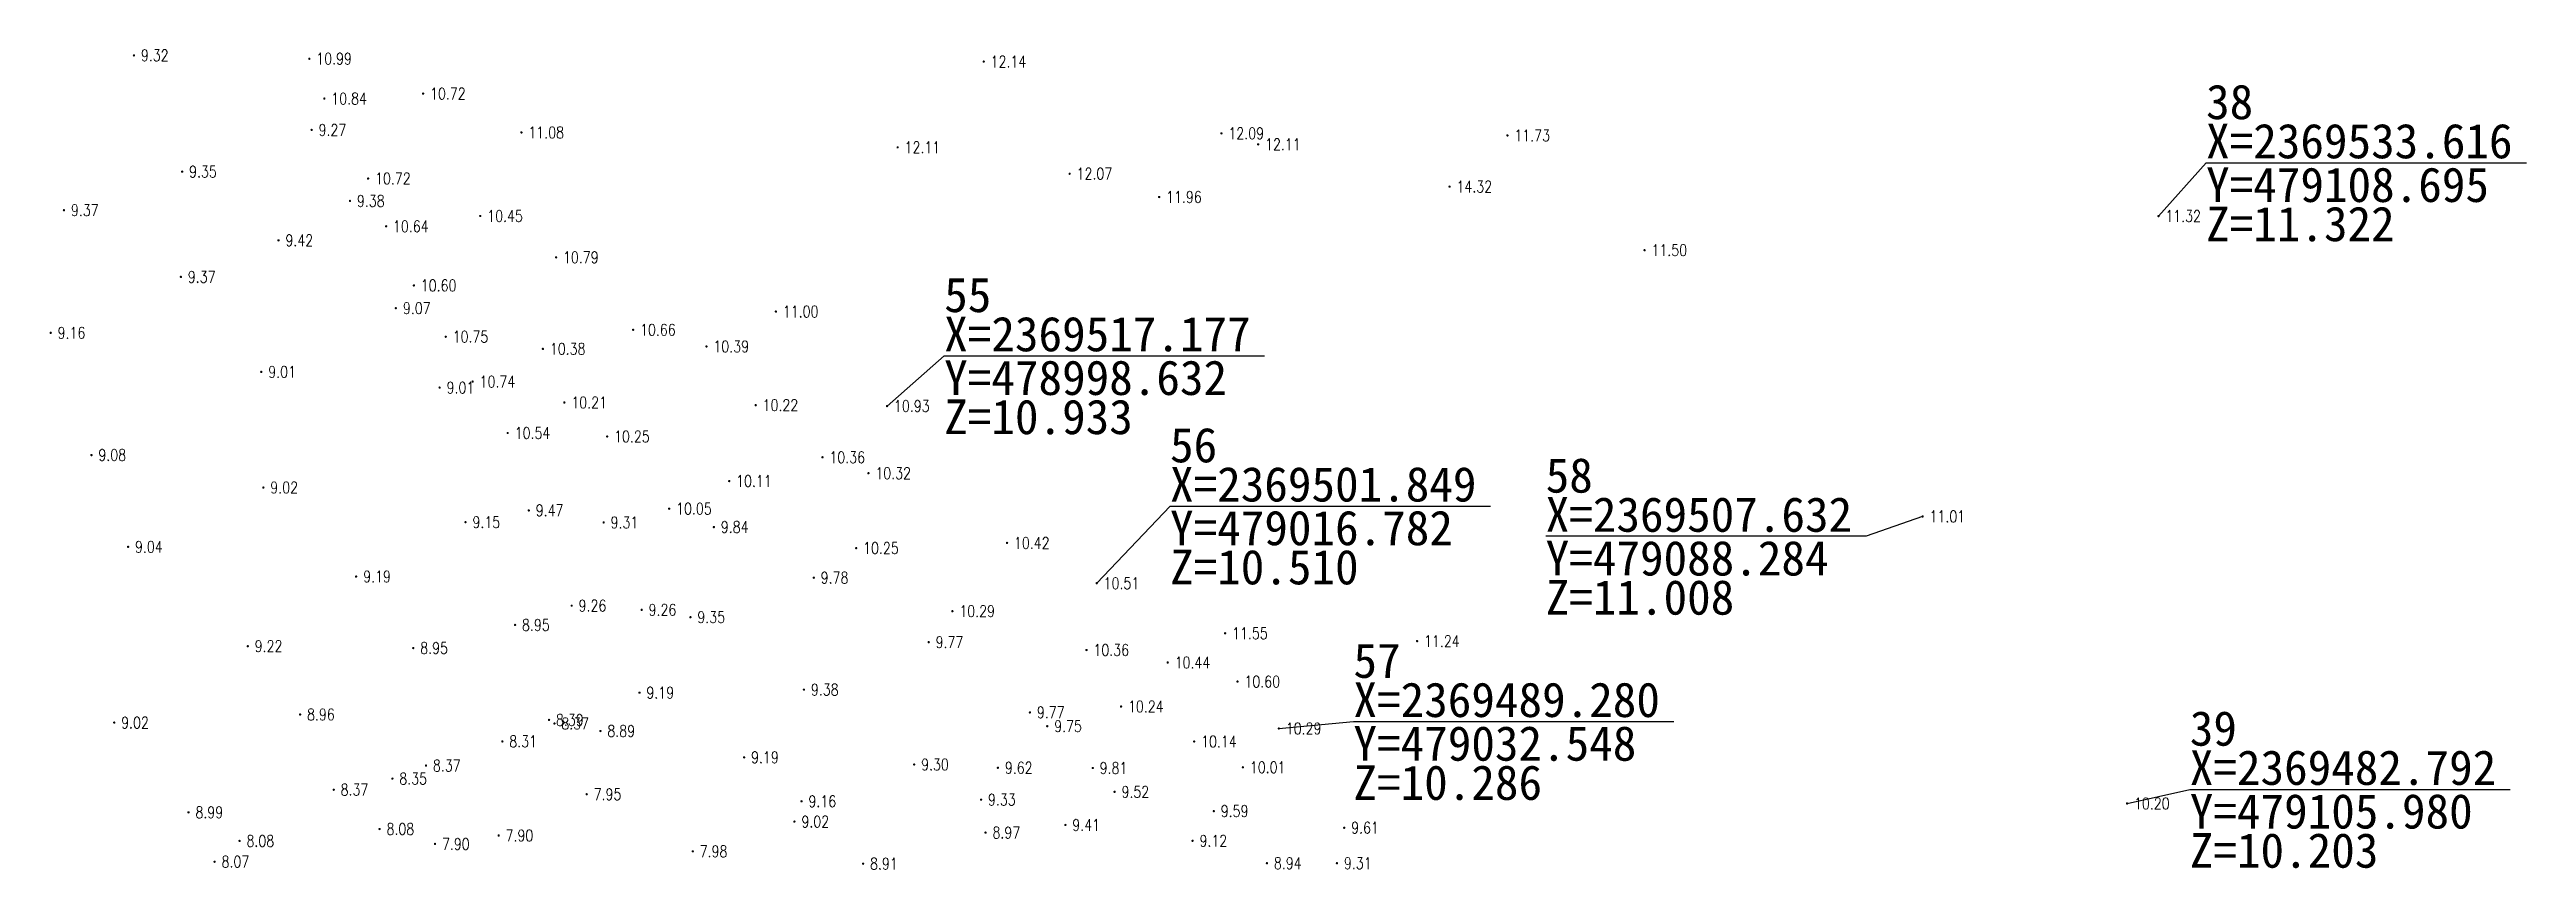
# Model space of a CAD drawing. Extents: x 478634 to 479141, y 2369294 to 2369803.
# Drawn here: x 478926.1 to 479140.6, y 2369477.1 to 2369548 of the extents above; entities that cross this region are included whole.
import ezdxf
from ezdxf.enums import TextEntityAlignment as Align

# ---------------------------------------------------------------- set-up
doc = ezdxf.new("R2010")
doc.units = 0
doc.header["$LTSCALE"] = 0.5
doc.layers.get('0').update_dxf_attribs({"linetype": 'CONTINUOUS'})
doc.layers.add('GCD', color=1, linetype='CONTINUOUS')
doc.styles.add('HZ', font='rs.shx', dxfattribs={"width": 0.8, "bigfont": 'hztxt.shx'})
doc.styles.add('宋体', font='')
doc.styles.get('宋体').set_extended_font_data('SimSun')

msp = doc.modelspace()

# ---------------------------------------------------------------- texts
at = {"layer": 'GCD', "linetype": 'Continuous', "style": '宋体'}
for s, p in [('38', (479112.82, 2369542.01)), ('X=2369533.616', (479112.82, 2369538.62)), ('Y=479108.695', (479112.82, 2369534.84)), ('Z=11.322', (479112.82, 2369531.45)), ('55', (479003.58, 2369525.31)), ('X=2369517.177', (479003.58, 2369521.92)), ('Y=478998.632', (479003.58, 2369518.14)), ('Z=10.933', (479003.58, 2369514.75)), ('56', (479023.13, 2369512.31)), ('58', (479055.65, 2369509.69)), ('X=2369501.849', (479023.13, 2369508.92)), ('Y=479016.782', (479023.13, 2369505.14)), ('X=2369507.632', (479055.65, 2369506.3)), ('Z=10.510', (479023.13, 2369501.75)), ('Y=479088.284', (479055.65, 2369502.52)), ('Z=11.008', (479055.65, 2369499.13)), ('57', (479039.01, 2369493.66)), ('X=2369489.280', (479039.01, 2369490.27)), ('39', (479111.41, 2369487.79)), ('Y=479032.548', (479039.01, 2369486.49)), ('X=2369482.792', (479111.41, 2369484.4)), ('Z=10.286', (479039.01, 2369483.1)), ('Y=479105.980', (479111.41, 2369480.62)), ('Z=10.203', (479111.41, 2369477.23))]:
    msp.add_text(s, height=3, dxfattribs=at).set_placement(p)

# ---------------------------------------------------------------- blocks, each defined once
blk = doc.blocks.new('GC200')
at = {"linetype": 'Continuous', "const_width": 0.2, "flags": 128}
blk.add_lwpolyline([(-0.1, 0, 1), (0.1, 0, 1)], format="xyb", close=True, dxfattribs=at)

# ---------------------------------------------------------------- linework, layer by layer
at = {"linetype": 'Continuous'}
for p, q in [((479108.7, 2369533.62, 11.32), (479112.82, 2369538.23)), ((479112.82, 2369538.23), (479140.55, 2369538.23)), ((478998.63, 2369517.18, 10.93), (479003.58, 2369521.53)), ((479003.58, 2369521.53), (479031.31, 2369521.53)), ((479016.78, 2369501.85, 10.51), (479023.13, 2369508.53)), ((479023.13, 2369508.53), (479050.86, 2369508.53)), ((479083.38, 2369505.91), (479055.65, 2369505.91)), ((479088.28, 2369507.63, 11.01), (479083.38, 2369505.91)), ((479032.55, 2369489.28, 10.29), (479039.01, 2369489.88)), ((479039.01, 2369489.88), (479066.74, 2369489.88)), ((479105.98, 2369482.79, 10.2), (479111.41, 2369484.01)), ((479111.41, 2369484.01), (479139.14, 2369484.01))]:
    msp.add_line(p, q, dxfattribs=at)

# ---------------------------------------------------------------- block references
at = {"layer": 'GCD', "linetype": 'Continuous'}
ref = msp.add_blockref('GC200', (478933.44, 2369547.53, 9.32), dxfattribs=dict(at, xscale=0.5, yscale=0.5, zscale=0.5))
ref.add_attrib('height', '9.32', dxfattribs={"linetype": 'Continuous', "height": 1, "style": 'HZ', "width": 0.8}).set_placement((478934.04, 2369547.53, 9.32), align=Align.MIDDLE_LEFT)
ref = msp.add_blockref('GC200', (478948.62, 2369547.24, 10.99), dxfattribs=dict(at, xscale=0.5, yscale=0.5, zscale=0.5))
ref.add_attrib('height', '10.99', dxfattribs={"linetype": 'Continuous', "height": 1, "style": 'HZ', "width": 0.8}).set_placement((478949.22, 2369547.24, 10.99), align=Align.MIDDLE_LEFT)
ref = msp.add_blockref('GC200', (479007, 2369546.99, 12.13), dxfattribs=dict(at, xscale=0.5, yscale=0.5, zscale=0.5))
ref.add_attrib('height', '12.14', dxfattribs={"linetype": 'Continuous', "height": 1, "style": 'HZ', "width": 0.8}).set_placement((479007.6, 2369546.99, 12.13), align=Align.MIDDLE_LEFT)
ref = msp.add_blockref('GC200', (478949.92, 2369543.79, 10.84), dxfattribs=dict(at, xscale=0.5, yscale=0.5, zscale=0.5))
ref.add_attrib('height', '10.84', dxfattribs={"linetype": 'Continuous', "height": 1, "style": 'HZ', "width": 0.8}).set_placement((478950.52, 2369543.79, 10.84), align=Align.MIDDLE_LEFT)
ref = msp.add_blockref('GC200', (478958.47, 2369544.22, 10.72), dxfattribs=dict(at, xscale=0.5, yscale=0.5, zscale=0.5))
ref.add_attrib('height', '10.72', dxfattribs={"linetype": 'Continuous', "height": 1, "style": 'HZ', "width": 0.8}).set_placement((478959.07, 2369544.22, 10.72), align=Align.MIDDLE_LEFT)
ref = msp.add_blockref('GC200', (478948.82, 2369541.08, 9.27), dxfattribs=dict(at, xscale=0.5, yscale=0.5, zscale=0.5))
ref.add_attrib('height', '9.27', dxfattribs={"linetype": 'Continuous', "height": 1, "style": 'HZ', "width": 0.8}).set_placement((478949.42, 2369541.08, 9.27), align=Align.MIDDLE_LEFT)
ref = msp.add_blockref('GC200', (478966.98, 2369540.86, 11.08), dxfattribs=dict(at, xscale=0.5, yscale=0.5, zscale=0.5))
ref.add_attrib('height', '11.08', dxfattribs={"linetype": 'Continuous', "height": 1, "style": 'HZ', "width": 0.8}).set_placement((478967.58, 2369540.86, 11.08), align=Align.MIDDLE_LEFT)
ref = msp.add_blockref('GC200', (478999.55, 2369539.57, 12.11), dxfattribs=dict(at, xscale=0.5, yscale=0.5, zscale=0.5))
ref.add_attrib('height', '12.11', dxfattribs={"linetype": 'Continuous', "height": 1, "style": 'HZ', "width": 0.8}).set_placement((479000.15, 2369539.57, 12.11), align=Align.MIDDLE_LEFT)
ref = msp.add_blockref('GC200', (479027.58, 2369540.78, 12.09), dxfattribs=dict(at, xscale=0.5, yscale=0.5, zscale=0.5))
ref.add_attrib('height', '12.09', dxfattribs={"linetype": 'Continuous', "height": 1, "style": 'HZ', "width": 0.8}).set_placement((479028.18, 2369540.78, 12.09), align=Align.MIDDLE_LEFT)
ref = msp.add_blockref('GC200', (479030.76, 2369539.83, 12.11), dxfattribs=dict(at, xscale=0.5, yscale=0.5, zscale=0.5))
ref.add_attrib('height', '12.11', dxfattribs={"linetype": 'Continuous', "height": 1, "style": 'HZ', "width": 0.8}).set_placement((479031.36, 2369539.83, 12.11), align=Align.MIDDLE_LEFT)
ref = msp.add_blockref('GC200', (479052.34, 2369540.6, 11.73), dxfattribs=dict(at, xscale=0.5, yscale=0.5, zscale=0.5))
ref.add_attrib('height', '11.73', dxfattribs={"linetype": 'Continuous', "height": 1, "style": 'HZ', "width": 0.8}).set_placement((479052.94, 2369540.6, 11.73), align=Align.MIDDLE_LEFT)
ref = msp.add_blockref('GC200', (478937.61, 2369537.47, 9.35), dxfattribs=dict(at, xscale=0.5, yscale=0.5, zscale=0.5))
ref.add_attrib('height', '9.35', dxfattribs={"linetype": 'Continuous', "height": 1, "style": 'HZ', "width": 0.8}).set_placement((478938.21, 2369537.47, 9.35), align=Align.MIDDLE_LEFT)
ref = msp.add_blockref('GC200', (479014.44, 2369537.29, 12.07), dxfattribs=dict(at, xscale=0.5, yscale=0.5, zscale=0.5))
ref.add_attrib('height', '12.07', dxfattribs={"linetype": 'Continuous', "height": 1, "style": 'HZ', "width": 0.8}).set_placement((479015.04, 2369537.29, 12.07), align=Align.MIDDLE_LEFT)
ref = msp.add_blockref('GC200', (478953.71, 2369536.87, 10.72), dxfattribs=dict(at, xscale=0.5, yscale=0.5, zscale=0.5))
ref.add_attrib('height', '10.72', dxfattribs={"linetype": 'Continuous', "height": 1, "style": 'HZ', "width": 0.8}).set_placement((478954.31, 2369536.87, 10.72), align=Align.MIDDLE_LEFT)
ref = msp.add_blockref('GC200', (479022.19, 2369535.27, 11.96), dxfattribs=dict(at, xscale=0.5, yscale=0.5, zscale=0.5))
ref.add_attrib('height', '11.96', dxfattribs={"linetype": 'Continuous', "height": 1, "style": 'HZ', "width": 0.8}).set_placement((479022.79, 2369535.27, 11.96), align=Align.MIDDLE_LEFT)
ref = msp.add_blockref('GC200', (479047.33, 2369536.17, 14.32), dxfattribs=dict(at, xscale=0.5, yscale=0.5, zscale=0.5))
ref.add_attrib('height', '14.32', dxfattribs={"linetype": 'Continuous', "height": 1, "style": 'HZ', "width": 0.8}).set_placement((479047.93, 2369536.17, 14.32), align=Align.MIDDLE_LEFT)
ref = msp.add_blockref('GC200', (478927.38, 2369534.13, 9.37), dxfattribs=dict(at, xscale=0.5, yscale=0.5, zscale=0.5))
ref.add_attrib('height', '9.37', dxfattribs={"linetype": 'Continuous', "height": 1, "style": 'HZ', "width": 0.8}).set_placement((478927.98, 2369534.13, 9.37), align=Align.MIDDLE_LEFT)
ref = msp.add_blockref('GC200', (478952.14, 2369534.93, 9.38), dxfattribs=dict(at, xscale=0.5, yscale=0.5, zscale=0.5))
ref.add_attrib('height', '9.38', dxfattribs={"linetype": 'Continuous', "height": 1, "style": 'HZ', "width": 0.8}).set_placement((478952.74, 2369534.93, 9.38), align=Align.MIDDLE_LEFT)
ref = msp.add_blockref('GC200', (478963.42, 2369533.63, 10.45), dxfattribs=dict(at, xscale=0.5, yscale=0.5, zscale=0.5))
ref.add_attrib('height', '10.45', dxfattribs={"linetype": 'Continuous', "height": 1, "style": 'HZ', "width": 0.8}).set_placement((478964.02, 2369533.63, 10.45), align=Align.MIDDLE_LEFT)
ref = msp.add_blockref('GC200', (479108.7, 2369533.62, 11.32), dxfattribs=dict(at, xscale=0.5, yscale=0.5, zscale=0.5))
ref.add_attrib('height', '11.32', dxfattribs={"linetype": 'Continuous', "height": 1, "style": 'HZ', "width": 0.8}).set_placement((479109.29, 2369533.62, 11.32), align=Align.MIDDLE_LEFT)
ref = msp.add_blockref('GC200', (478945.95, 2369531.52, 9.42), dxfattribs=dict(at, xscale=0.5, yscale=0.5, zscale=0.5))
ref.add_attrib('height', '9.42', dxfattribs={"linetype": 'Continuous', "height": 1, "style": 'HZ', "width": 0.8}).set_placement((478946.55, 2369531.52, 9.42), align=Align.MIDDLE_LEFT)
ref = msp.add_blockref('GC200', (478955.27, 2369532.74, 10.64), dxfattribs=dict(at, xscale=0.5, yscale=0.5, zscale=0.5))
ref.add_attrib('height', '10.64', dxfattribs={"linetype": 'Continuous', "height": 1, "style": 'HZ', "width": 0.8}).set_placement((478955.86, 2369532.74, 10.64), align=Align.MIDDLE_LEFT)
ref = msp.add_blockref('GC200', (478969.98, 2369530.05, 10.79), dxfattribs=dict(at, xscale=0.5, yscale=0.5, zscale=0.5))
ref.add_attrib('height', '10.79', dxfattribs={"linetype": 'Continuous', "height": 1, "style": 'HZ', "width": 0.8}).set_placement((478970.58, 2369530.05, 10.79), align=Align.MIDDLE_LEFT)
ref = msp.add_blockref('GC200', (479064.21, 2369530.67, 11.5), dxfattribs=dict(at, xscale=0.5, yscale=0.5, zscale=0.5))
ref.add_attrib('height', '11.50', dxfattribs={"linetype": 'Continuous', "height": 1, "style": 'HZ', "width": 0.8}).set_placement((479064.81, 2369530.67, 11.5), align=Align.MIDDLE_LEFT)
ref = msp.add_blockref('GC200', (478937.5, 2369528.36, 9.37), dxfattribs=dict(at, xscale=0.5, yscale=0.5, zscale=0.5))
ref.add_attrib('height', '9.37', dxfattribs={"linetype": 'Continuous', "height": 1, "style": 'HZ', "width": 0.8}).set_placement((478938.1, 2369528.36, 9.37), align=Align.MIDDLE_LEFT)
ref = msp.add_blockref('GC200', (478957.67, 2369527.62, 10.6), dxfattribs=dict(at, xscale=0.5, yscale=0.5, zscale=0.5))
ref.add_attrib('height', '10.60', dxfattribs={"linetype": 'Continuous', "height": 1, "style": 'HZ', "width": 0.8}).set_placement((478958.27, 2369527.62, 10.6), align=Align.MIDDLE_LEFT)
ref = msp.add_blockref('GC200', (478956.11, 2369525.65, 9.07), dxfattribs=dict(at, xscale=0.5, yscale=0.5, zscale=0.5))
ref.add_attrib('height', '9.07', dxfattribs={"linetype": 'Continuous', "height": 1, "style": 'HZ', "width": 0.8}).set_placement((478956.72, 2369525.65, 9.07), align=Align.MIDDLE_LEFT)
ref = msp.add_blockref('GC200', (478989.01, 2369525.36, 11), dxfattribs=dict(at, xscale=0.5, yscale=0.5, zscale=0.5))
ref.add_attrib('height', '11.00', dxfattribs={"linetype": 'Continuous', "height": 1, "style": 'HZ', "width": 0.8}).set_placement((478989.61, 2369525.36, 11), align=Align.MIDDLE_LEFT)
ref = msp.add_blockref('GC200', (478926.23, 2369523.52, 9.16), dxfattribs=dict(at, xscale=0.5, yscale=0.5, zscale=0.5))
ref.add_attrib('height', '9.16', dxfattribs={"linetype": 'Continuous', "height": 1, "style": 'HZ', "width": 0.8}).set_placement((478926.83, 2369523.52, 9.16), align=Align.MIDDLE_LEFT)
ref = msp.add_blockref('GC200', (478960.43, 2369523.18, 10.75), dxfattribs=dict(at, xscale=0.5, yscale=0.5, zscale=0.5))
ref.add_attrib('height', '10.75', dxfattribs={"linetype": 'Continuous', "height": 1, "style": 'HZ', "width": 0.8}).set_placement((478961.03, 2369523.18, 10.75), align=Align.MIDDLE_LEFT)
ref = msp.add_blockref('GC200', (478976.65, 2369523.78, 10.66), dxfattribs=dict(at, xscale=0.5, yscale=0.5, zscale=0.5))
ref.add_attrib('height', '10.66', dxfattribs={"linetype": 'Continuous', "height": 1, "style": 'HZ', "width": 0.8}).set_placement((478977.25, 2369523.78, 10.66), align=Align.MIDDLE_LEFT)
ref = msp.add_blockref('GC200', (478983, 2369522.34, 10.39), dxfattribs=dict(at, xscale=0.5, yscale=0.5, zscale=0.5))
ref.add_attrib('height', '10.39', dxfattribs={"linetype": 'Continuous', "height": 1, "style": 'HZ', "width": 0.8}).set_placement((478983.6, 2369522.34, 10.39), align=Align.MIDDLE_LEFT)
ref = msp.add_blockref('GC200', (478944.46, 2369520.14, 9.01), dxfattribs=dict(at, xscale=0.5, yscale=0.5, zscale=0.5))
ref.add_attrib('height', '9.01', dxfattribs={"linetype": 'Continuous', "height": 1, "style": 'HZ', "width": 0.8}).set_placement((478945.06, 2369520.14, 9.01), align=Align.MIDDLE_LEFT)
ref = msp.add_blockref('GC200', (478968.84, 2369522.13, 10.38), dxfattribs=dict(at, xscale=0.5, yscale=0.5, zscale=0.5))
ref.add_attrib('height', '10.38', dxfattribs={"linetype": 'Continuous', "height": 1, "style": 'HZ', "width": 0.8}).set_placement((478969.44, 2369522.13, 10.38), align=Align.MIDDLE_LEFT)
ref = msp.add_blockref('GC200', (478959.9, 2369518.78, 9.01), dxfattribs=dict(at, xscale=0.5, yscale=0.5, zscale=0.5))
ref.add_attrib('height', '9.01', dxfattribs={"linetype": 'Continuous', "height": 1, "style": 'HZ', "width": 0.8}).set_placement((478960.5, 2369518.78, 9.01), align=Align.MIDDLE_LEFT)
ref = msp.add_blockref('GC200', (478962.76, 2369519.3, 10.74), dxfattribs=dict(at, xscale=0.5, yscale=0.5, zscale=0.5))
ref.add_attrib('height', '10.74', dxfattribs={"linetype": 'Continuous', "height": 1, "style": 'HZ', "width": 0.8}).set_placement((478963.36, 2369519.3, 10.74), align=Align.MIDDLE_LEFT)
ref = msp.add_blockref('GC200', (478970.7, 2369517.49, 10.21), dxfattribs=dict(at, xscale=0.5, yscale=0.5, zscale=0.5))
ref.add_attrib('height', '10.21', dxfattribs={"linetype": 'Continuous', "height": 1, "style": 'HZ', "width": 0.8}).set_placement((478971.3, 2369517.49, 10.21), align=Align.MIDDLE_LEFT)
ref = msp.add_blockref('GC200', (478987.26, 2369517.26, 10.22), dxfattribs=dict(at, xscale=0.5, yscale=0.5, zscale=0.5))
ref.add_attrib('height', '10.22', dxfattribs={"linetype": 'Continuous', "height": 1, "style": 'HZ', "width": 0.8}).set_placement((478987.86, 2369517.26, 10.22), align=Align.MIDDLE_LEFT)
ref = msp.add_blockref('GC200', (478998.63, 2369517.18, 10.93), dxfattribs=dict(at, xscale=0.5, yscale=0.5, zscale=0.5))
ref.add_attrib('height', '10.93', dxfattribs={"linetype": 'Continuous', "height": 1, "style": 'HZ', "width": 0.8}).set_placement((478999.23, 2369517.18, 10.93), align=Align.MIDDLE_LEFT)
ref = msp.add_blockref('GC200', (478965.79, 2369514.85, 10.54), dxfattribs=dict(at, xscale=0.5, yscale=0.5, zscale=0.5))
ref.add_attrib('height', '10.54', dxfattribs={"linetype": 'Continuous', "height": 1, "style": 'HZ', "width": 0.8}).set_placement((478966.4, 2369514.85, 10.54), align=Align.MIDDLE_LEFT)
ref = msp.add_blockref('GC200', (478974.4, 2369514.55, 10.24), dxfattribs=dict(at, xscale=0.5, yscale=0.5, zscale=0.5))
ref.add_attrib('height', '10.25', dxfattribs={"linetype": 'Continuous', "height": 1, "style": 'HZ', "width": 0.8}).set_placement((478975, 2369514.55, 10.24), align=Align.MIDDLE_LEFT)
ref = msp.add_blockref('GC200', (478929.76, 2369512.94, 9.08), dxfattribs=dict(at, xscale=0.5, yscale=0.5, zscale=0.5))
ref.add_attrib('height', '9.08', dxfattribs={"linetype": 'Continuous', "height": 1, "style": 'HZ', "width": 0.8}).set_placement((478930.36, 2369512.94, 9.08), align=Align.MIDDLE_LEFT)
ref = msp.add_blockref('GC200', (478993.04, 2369512.75, 10.36), dxfattribs=dict(at, xscale=0.5, yscale=0.5, zscale=0.5))
ref.add_attrib('height', '10.36', dxfattribs={"linetype": 'Continuous', "height": 1, "style": 'HZ', "width": 0.8}).set_placement((478993.64, 2369512.75, 10.36), align=Align.MIDDLE_LEFT)
ref = msp.add_blockref('GC200', (478944.64, 2369510.13, 9.02), dxfattribs=dict(at, xscale=0.5, yscale=0.5, zscale=0.5))
ref.add_attrib('height', '9.02', dxfattribs={"linetype": 'Continuous', "height": 1, "style": 'HZ', "width": 0.8}).set_placement((478945.24, 2369510.13, 9.02), align=Align.MIDDLE_LEFT)
ref = msp.add_blockref('GC200', (478984.97, 2369510.69, 10.11), dxfattribs=dict(at, xscale=0.5, yscale=0.5, zscale=0.5))
ref.add_attrib('height', '10.11', dxfattribs={"linetype": 'Continuous', "height": 1, "style": 'HZ', "width": 0.8}).set_placement((478985.57, 2369510.69, 10.11), align=Align.MIDDLE_LEFT)
ref = msp.add_blockref('GC200', (478997.02, 2369511.37, 10.32), dxfattribs=dict(at, xscale=0.5, yscale=0.5, zscale=0.5))
ref.add_attrib('height', '10.32', dxfattribs={"linetype": 'Continuous', "height": 1, "style": 'HZ', "width": 0.8}).set_placement((478997.62, 2369511.37, 10.32), align=Align.MIDDLE_LEFT)
ref = msp.add_blockref('GC200', (478967.62, 2369508.15, 9.47), dxfattribs=dict(at, xscale=0.5, yscale=0.5, zscale=0.5))
ref.add_attrib('height', '9.47', dxfattribs={"linetype": 'Continuous', "height": 1, "style": 'HZ', "width": 0.8}).set_placement((478968.22, 2369508.15, 9.47), align=Align.MIDDLE_LEFT)
ref = msp.add_blockref('GC200', (478979.77, 2369508.3, 10.04), dxfattribs=dict(at, xscale=0.5, yscale=0.5, zscale=0.5))
ref.add_attrib('height', '10.05', dxfattribs={"linetype": 'Continuous', "height": 1, "style": 'HZ', "width": 0.8}).set_placement((478980.37, 2369508.3, 10.04), align=Align.MIDDLE_LEFT)
ref = msp.add_blockref('GC200', (479088.28, 2369507.63, 11.01), dxfattribs=dict(at, xscale=0.5, yscale=0.5, zscale=0.5))
ref.add_attrib('height', '11.01', dxfattribs={"linetype": 'Continuous', "height": 1, "style": 'HZ', "width": 0.8}).set_placement((479088.88, 2369507.63, 11.01), align=Align.MIDDLE_LEFT)
ref = msp.add_blockref('GC200', (478962.14, 2369507.13, 9.15), dxfattribs=dict(at, xscale=0.5, yscale=0.5, zscale=0.5))
ref.add_attrib('height', '9.15', dxfattribs={"linetype": 'Continuous', "height": 1, "style": 'HZ', "width": 0.8}).set_placement((478962.74, 2369507.13, 9.15), align=Align.MIDDLE_LEFT)
ref = msp.add_blockref('GC200', (478974.1, 2369507.11, 9.31), dxfattribs=dict(at, xscale=0.5, yscale=0.5, zscale=0.5))
ref.add_attrib('height', '9.31', dxfattribs={"linetype": 'Continuous', "height": 1, "style": 'HZ', "width": 0.8}).set_placement((478974.7, 2369507.11, 9.31), align=Align.MIDDLE_LEFT)
ref = msp.add_blockref('GC200', (478983.64, 2369506.71, 9.84), dxfattribs=dict(at, xscale=0.5, yscale=0.5, zscale=0.5))
ref.add_attrib('height', '9.84', dxfattribs={"linetype": 'Continuous', "height": 1, "style": 'HZ', "width": 0.8}).set_placement((478984.24, 2369506.71, 9.84), align=Align.MIDDLE_LEFT)
ref = msp.add_blockref('GC200', (479009.02, 2369505.34, 10.42), dxfattribs=dict(at, xscale=0.5, yscale=0.5, zscale=0.5))
ref.add_attrib('height', '10.42', dxfattribs={"linetype": 'Continuous', "height": 1, "style": 'HZ', "width": 0.8}).set_placement((479009.62, 2369505.34, 10.42), align=Align.MIDDLE_LEFT)
ref = msp.add_blockref('GC200', (478932.93, 2369505, 9.04), dxfattribs=dict(at, xscale=0.5, yscale=0.5, zscale=0.5))
ref.add_attrib('height', '9.04', dxfattribs={"linetype": 'Continuous', "height": 1, "style": 'HZ', "width": 0.8}).set_placement((478933.53, 2369505, 9.04), align=Align.MIDDLE_LEFT)
ref = msp.add_blockref('GC200', (478995.96, 2369504.89, 10.25), dxfattribs=dict(at, xscale=0.5, yscale=0.5, zscale=0.5))
ref.add_attrib('height', '10.25', dxfattribs={"linetype": 'Continuous', "height": 1, "style": 'HZ', "width": 0.8}).set_placement((478996.56, 2369504.89, 10.25), align=Align.MIDDLE_LEFT)
ref = msp.add_blockref('GC200', (478952.67, 2369502.43, 9.19), dxfattribs=dict(at, xscale=0.5, yscale=0.5, zscale=0.5))
ref.add_attrib('height', '9.19', dxfattribs={"linetype": 'Continuous', "height": 1, "style": 'HZ', "width": 0.8}).set_placement((478953.28, 2369502.43, 9.19), align=Align.MIDDLE_LEFT)
ref = msp.add_blockref('GC200', (478992.29, 2369502.33, 9.78), dxfattribs=dict(at, xscale=0.5, yscale=0.5, zscale=0.5))
ref.add_attrib('height', '9.78', dxfattribs={"linetype": 'Continuous', "height": 1, "style": 'HZ', "width": 0.8}).set_placement((478992.89, 2369502.33, 9.78), align=Align.MIDDLE_LEFT)
ref = msp.add_blockref('GC200', (479016.78, 2369501.85, 10.51), dxfattribs=dict(at, xscale=0.5, yscale=0.5, zscale=0.5))
ref.add_attrib('height', '10.51', dxfattribs={"linetype": 'Continuous', "height": 1, "style": 'HZ', "width": 0.8}).set_placement((479017.38, 2369501.85, 10.51), align=Align.MIDDLE_LEFT)
ref = msp.add_blockref('GC200', (478971.33, 2369499.91, 9.26), dxfattribs=dict(at, xscale=0.5, yscale=0.5, zscale=0.5))
ref.add_attrib('height', '9.26', dxfattribs={"linetype": 'Continuous', "height": 1, "style": 'HZ', "width": 0.8}).set_placement((478971.93, 2369499.91, 9.26), align=Align.MIDDLE_LEFT)
ref = msp.add_blockref('GC200', (478977.39, 2369499.55, 9.26), dxfattribs=dict(at, xscale=0.5, yscale=0.5, zscale=0.5))
ref.add_attrib('height', '9.26', dxfattribs={"linetype": 'Continuous', "height": 1, "style": 'HZ', "width": 0.8}).set_placement((478977.99, 2369499.55, 9.26), align=Align.MIDDLE_LEFT)
ref = msp.add_blockref('GC200', (478981.61, 2369498.91, 9.35), dxfattribs=dict(at, xscale=0.5, yscale=0.5, zscale=0.5))
ref.add_attrib('height', '9.35', dxfattribs={"linetype": 'Continuous', "height": 1, "style": 'HZ', "width": 0.8}).set_placement((478982.21, 2369498.91, 9.35), align=Align.MIDDLE_LEFT)
ref = msp.add_blockref('GC200', (479004.29, 2369499.43, 10.29), dxfattribs=dict(at, xscale=0.5, yscale=0.5, zscale=0.5))
ref.add_attrib('height', '10.29', dxfattribs={"linetype": 'Continuous', "height": 1, "style": 'HZ', "width": 0.8}).set_placement((479004.89, 2369499.43, 10.29), align=Align.MIDDLE_LEFT)
ref = msp.add_blockref('GC200', (478966.43, 2369498.24, 8.95), dxfattribs=dict(at, xscale=0.5, yscale=0.5, zscale=0.5))
ref.add_attrib('height', '8.95', dxfattribs={"linetype": 'Continuous', "height": 1, "style": 'HZ', "width": 0.8}).set_placement((478967.03, 2369498.24, 8.95), align=Align.MIDDLE_LEFT)
ref = msp.add_blockref('GC200', (479002.24, 2369496.75, 9.77), dxfattribs=dict(at, xscale=0.5, yscale=0.5, zscale=0.5))
ref.add_attrib('height', '9.77', dxfattribs={"linetype": 'Continuous', "height": 1, "style": 'HZ', "width": 0.8}).set_placement((479002.84, 2369496.75, 9.77), align=Align.MIDDLE_LEFT)
ref = msp.add_blockref('GC200', (479027.9, 2369497.52, 11.54), dxfattribs=dict(at, xscale=0.5, yscale=0.5, zscale=0.5))
ref.add_attrib('height', '11.55', dxfattribs={"linetype": 'Continuous', "height": 1, "style": 'HZ', "width": 0.8}).set_placement((479028.5, 2369497.52, 11.54), align=Align.MIDDLE_LEFT)
ref = msp.add_blockref('GC200', (479044.52, 2369496.84, 11.24), dxfattribs=dict(at, xscale=0.5, yscale=0.5, zscale=0.5))
ref.add_attrib('height', '11.24', dxfattribs={"linetype": 'Continuous', "height": 1, "style": 'HZ', "width": 0.8}).set_placement((479045.12, 2369496.84, 11.24), align=Align.MIDDLE_LEFT)
ref = msp.add_blockref('GC200', (478943.29, 2369496.4, 9.22), dxfattribs=dict(at, xscale=0.5, yscale=0.5, zscale=0.5))
ref.add_attrib('height', '9.22', dxfattribs={"linetype": 'Continuous', "height": 1, "style": 'HZ', "width": 0.8}).set_placement((478943.89, 2369496.4, 9.22), align=Align.MIDDLE_LEFT)
ref = msp.add_blockref('GC200', (478957.62, 2369496.24, 8.95), dxfattribs=dict(at, xscale=0.5, yscale=0.5, zscale=0.5))
ref.add_attrib('height', '8.95', dxfattribs={"linetype": 'Continuous', "height": 1, "style": 'HZ', "width": 0.8}).set_placement((478958.22, 2369496.24, 8.95), align=Align.MIDDLE_LEFT)
ref = msp.add_blockref('GC200', (479015.9, 2369496.07, 10.36), dxfattribs=dict(at, xscale=0.5, yscale=0.5, zscale=0.5))
ref.add_attrib('height', '10.36', dxfattribs={"linetype": 'Continuous', "height": 1, "style": 'HZ', "width": 0.8}).set_placement((479016.5, 2369496.07, 10.36), align=Align.MIDDLE_LEFT)
ref = msp.add_blockref('GC200', (479022.93, 2369494.99, 10.44), dxfattribs=dict(at, xscale=0.5, yscale=0.5, zscale=0.5))
ref.add_attrib('height', '10.44', dxfattribs={"linetype": 'Continuous', "height": 1, "style": 'HZ', "width": 0.8}).set_placement((479023.53, 2369494.99, 10.44), align=Align.MIDDLE_LEFT)
ref = msp.add_blockref('GC200', (478977.2, 2369492.38, 9.19), dxfattribs=dict(at, xscale=0.5, yscale=0.5, zscale=0.5))
ref.add_attrib('height', '9.19', dxfattribs={"linetype": 'Continuous', "height": 1, "style": 'HZ', "width": 0.8}).set_placement((478977.8, 2369492.38, 9.19), align=Align.MIDDLE_LEFT)
ref = msp.add_blockref('GC200', (478991.44, 2369492.64, 9.38), dxfattribs=dict(at, xscale=0.5, yscale=0.5, zscale=0.5))
ref.add_attrib('height', '9.38', dxfattribs={"linetype": 'Continuous', "height": 1, "style": 'HZ', "width": 0.8}).set_placement((478992.04, 2369492.64, 9.38), align=Align.MIDDLE_LEFT)
ref = msp.add_blockref('GC200', (479028.97, 2369493.34, 10.6), dxfattribs=dict(at, xscale=0.5, yscale=0.5, zscale=0.5))
ref.add_attrib('height', '10.60', dxfattribs={"linetype": 'Continuous', "height": 1, "style": 'HZ', "width": 0.8}).set_placement((479029.57, 2369493.34, 10.6), align=Align.MIDDLE_LEFT)
ref = msp.add_blockref('GC200', (478947.82, 2369490.49, 8.96), dxfattribs=dict(at, xscale=0.5, yscale=0.5, zscale=0.5))
ref.add_attrib('height', '8.96', dxfattribs={"linetype": 'Continuous', "height": 1, "style": 'HZ', "width": 0.8}).set_placement((478948.42, 2369490.49, 8.96), align=Align.MIDDLE_LEFT)
ref = msp.add_blockref('GC200', (479011, 2369490.67, 9.77), dxfattribs=dict(at, xscale=0.5, yscale=0.5, zscale=0.5))
ref.add_attrib('height', '9.77', dxfattribs={"linetype": 'Continuous', "height": 1, "style": 'HZ', "width": 0.8}).set_placement((479011.6, 2369490.67, 9.77), align=Align.MIDDLE_LEFT)
ref = msp.add_blockref('GC200', (479018.89, 2369491.18, 10.24), dxfattribs=dict(at, xscale=0.5, yscale=0.5, zscale=0.5))
ref.add_attrib('height', '10.24', dxfattribs={"linetype": 'Continuous', "height": 1, "style": 'HZ', "width": 0.8}).set_placement((479019.49, 2369491.18, 10.24), align=Align.MIDDLE_LEFT)
ref = msp.add_blockref('GC200', (478931.73, 2369489.79, 9.02), dxfattribs=dict(at, xscale=0.5, yscale=0.5, zscale=0.5))
ref.add_attrib('height', '9.02', dxfattribs={"linetype": 'Continuous', "height": 1, "style": 'HZ', "width": 0.8}).set_placement((478932.33, 2369489.79, 9.02), align=Align.MIDDLE_LEFT)
ref = msp.add_blockref('GC200', (478965.33, 2369488.16, 8.31), dxfattribs=dict(at, xscale=0.5, yscale=0.5, zscale=0.5))
ref.add_attrib('height', '8.31', dxfattribs={"linetype": 'Continuous', "height": 1, "style": 'HZ', "width": 0.8}).set_placement((478965.93, 2369488.16, 8.31), align=Align.MIDDLE_LEFT)
ref = msp.add_blockref('GC200', (478969.37, 2369490.02, 8.38), dxfattribs=dict(at, xscale=0.5, yscale=0.5, zscale=0.5))
ref.add_attrib('height', '8.39', dxfattribs={"linetype": 'Continuous', "height": 1, "style": 'HZ', "width": 0.8}).set_placement((478969.97, 2369490.02, 8.38), align=Align.MIDDLE_LEFT)
ref = msp.add_blockref('GC200', (478969.84, 2369489.71, 8.37), dxfattribs=dict(at, xscale=0.5, yscale=0.5, zscale=0.5))
ref.add_attrib('height', '8.37', dxfattribs={"linetype": 'Continuous', "height": 1, "style": 'HZ', "width": 0.8}).set_placement((478970.44, 2369489.71, 8.37), align=Align.MIDDLE_LEFT)
ref = msp.add_blockref('GC200', (478973.82, 2369489.06, 8.89), dxfattribs=dict(at, xscale=0.5, yscale=0.5, zscale=0.5))
ref.add_attrib('height', '8.89', dxfattribs={"linetype": 'Continuous', "height": 1, "style": 'HZ', "width": 0.8}).set_placement((478974.42, 2369489.06, 8.89), align=Align.MIDDLE_LEFT)
ref = msp.add_blockref('GC200', (479012.5, 2369489.48, 9.75), dxfattribs=dict(at, xscale=0.5, yscale=0.5, zscale=0.5))
ref.add_attrib('height', '9.75', dxfattribs={"linetype": 'Continuous', "height": 1, "style": 'HZ', "width": 0.8}).set_placement((479013.1, 2369489.48, 9.75), align=Align.MIDDLE_LEFT)
ref = msp.add_blockref('GC200', (479025.22, 2369488.15, 10.14), dxfattribs=dict(at, xscale=0.5, yscale=0.5, zscale=0.5))
ref.add_attrib('height', '10.14', dxfattribs={"linetype": 'Continuous', "height": 1, "style": 'HZ', "width": 0.8}).set_placement((479025.82, 2369488.15, 10.14), align=Align.MIDDLE_LEFT)
ref = msp.add_blockref('GC200', (479032.55, 2369489.28, 10.29), dxfattribs=dict(at, xscale=0.5, yscale=0.5, zscale=0.5))
ref.add_attrib('height', '10.29', dxfattribs={"linetype": 'Continuous', "height": 1, "style": 'HZ', "width": 0.8}).set_placement((479033.15, 2369489.28, 10.29), align=Align.MIDDLE_LEFT)
ref = msp.add_blockref('GC200', (478958.72, 2369486.07, 8.37), dxfattribs=dict(at, xscale=0.5, yscale=0.5, zscale=0.5))
ref.add_attrib('height', '8.37', dxfattribs={"linetype": 'Continuous', "height": 1, "style": 'HZ', "width": 0.8}).set_placement((478959.32, 2369486.07, 8.37), align=Align.MIDDLE_LEFT)
ref = msp.add_blockref('GC200', (478986.26, 2369486.78, 9.19), dxfattribs=dict(at, xscale=0.5, yscale=0.5, zscale=0.5))
ref.add_attrib('height', '9.19', dxfattribs={"linetype": 'Continuous', "height": 1, "style": 'HZ', "width": 0.8}).set_placement((478986.86, 2369486.78, 9.19), align=Align.MIDDLE_LEFT)
ref = msp.add_blockref('GC200', (479000.98, 2369486.16, 9.3), dxfattribs=dict(at, xscale=0.5, yscale=0.5, zscale=0.5))
ref.add_attrib('height', '9.30', dxfattribs={"linetype": 'Continuous', "height": 1, "style": 'HZ', "width": 0.8}).set_placement((479001.58, 2369486.16, 9.3), align=Align.MIDDLE_LEFT)
ref = msp.add_blockref('GC200', (479008.23, 2369485.88, 9.62), dxfattribs=dict(at, xscale=0.5, yscale=0.5, zscale=0.5))
ref.add_attrib('height', '9.62', dxfattribs={"linetype": 'Continuous', "height": 1, "style": 'HZ', "width": 0.8}).set_placement((479008.83, 2369485.88, 9.62), align=Align.MIDDLE_LEFT)
ref = msp.add_blockref('GC200', (479016.44, 2369485.86, 9.81), dxfattribs=dict(at, xscale=0.5, yscale=0.5, zscale=0.5))
ref.add_attrib('height', '9.81', dxfattribs={"linetype": 'Continuous', "height": 1, "style": 'HZ', "width": 0.8}).set_placement((479017.04, 2369485.86, 9.81), align=Align.MIDDLE_LEFT)
ref = msp.add_blockref('GC200', (479029.44, 2369485.92, 10.01), dxfattribs=dict(at, xscale=0.5, yscale=0.5, zscale=0.5))
ref.add_attrib('height', '10.01', dxfattribs={"linetype": 'Continuous', "height": 1, "style": 'HZ', "width": 0.8}).set_placement((479030.04, 2369485.92, 10.01), align=Align.MIDDLE_LEFT)
ref = msp.add_blockref('GC200', (478950.73, 2369483.98, 8.37), dxfattribs=dict(at, xscale=0.5, yscale=0.5, zscale=0.5))
ref.add_attrib('height', '8.37', dxfattribs={"linetype": 'Continuous', "height": 1, "style": 'HZ', "width": 0.8}).set_placement((478951.33, 2369483.98, 8.37), align=Align.MIDDLE_LEFT)
ref = msp.add_blockref('GC200', (478955.81, 2369484.94, 8.35), dxfattribs=dict(at, xscale=0.5, yscale=0.5, zscale=0.5))
ref.add_attrib('height', '8.35', dxfattribs={"linetype": 'Continuous', "height": 1, "style": 'HZ', "width": 0.8}).set_placement((478956.41, 2369484.94, 8.35), align=Align.MIDDLE_LEFT)
ref = msp.add_blockref('GC200', (479018.33, 2369483.8, 9.52), dxfattribs=dict(at, xscale=0.5, yscale=0.5, zscale=0.5))
ref.add_attrib('height', '9.52', dxfattribs={"linetype": 'Continuous', "height": 1, "style": 'HZ', "width": 0.8}).set_placement((479018.93, 2369483.8, 9.52), align=Align.MIDDLE_LEFT)
ref = msp.add_blockref('GC200', (478938.16, 2369482.02, 8.99), dxfattribs=dict(at, xscale=0.5, yscale=0.5, zscale=0.5))
ref.add_attrib('height', '8.99', dxfattribs={"linetype": 'Continuous', "height": 1, "style": 'HZ', "width": 0.8}).set_placement((478938.76, 2369482.02, 8.99), align=Align.MIDDLE_LEFT)
ref = msp.add_blockref('GC200', (478972.63, 2369483.59, 7.95), dxfattribs=dict(at, xscale=0.5, yscale=0.5, zscale=0.5))
ref.add_attrib('height', '7.95', dxfattribs={"linetype": 'Continuous', "height": 1, "style": 'HZ', "width": 0.8}).set_placement((478973.23, 2369483.59, 7.95), align=Align.MIDDLE_LEFT)
ref = msp.add_blockref('GC200', (478991.23, 2369482.98, 9.16), dxfattribs=dict(at, xscale=0.5, yscale=0.5, zscale=0.5))
ref.add_attrib('height', '9.16', dxfattribs={"linetype": 'Continuous', "height": 1, "style": 'HZ', "width": 0.8}).set_placement((478991.83, 2369482.98, 9.16), align=Align.MIDDLE_LEFT)
ref = msp.add_blockref('GC200', (479006.77, 2369483.12, 9.33), dxfattribs=dict(at, xscale=0.5, yscale=0.5, zscale=0.5))
ref.add_attrib('height', '9.33', dxfattribs={"linetype": 'Continuous', "height": 1, "style": 'HZ', "width": 0.8}).set_placement((479007.37, 2369483.12, 9.33), align=Align.MIDDLE_LEFT)
ref = msp.add_blockref('GC200', (479026.92, 2369482.13, 9.59), dxfattribs=dict(at, xscale=0.5, yscale=0.5, zscale=0.5))
ref.add_attrib('height', '9.59', dxfattribs={"linetype": 'Continuous', "height": 1, "style": 'HZ', "width": 0.8}).set_placement((479027.52, 2369482.13, 9.59), align=Align.MIDDLE_LEFT)
ref = msp.add_blockref('GC200', (479105.98, 2369482.79, 10.2), dxfattribs=dict(at, xscale=0.5, yscale=0.5, zscale=0.5))
ref.add_attrib('height', '10.20', dxfattribs={"linetype": 'Continuous', "height": 1, "style": 'HZ', "width": 0.8}).set_placement((479106.58, 2369482.79, 10.2), align=Align.MIDDLE_LEFT)
ref = msp.add_blockref('GC200', (478942.58, 2369479.55, 8.08), dxfattribs=dict(at, xscale=0.5, yscale=0.5, zscale=0.5))
ref.add_attrib('height', '8.08', dxfattribs={"linetype": 'Continuous', "height": 1, "style": 'HZ', "width": 0.8}).set_placement((478943.18, 2369479.55, 8.08), align=Align.MIDDLE_LEFT)
ref = msp.add_blockref('GC200', (478954.7, 2369480.58, 8.08), dxfattribs=dict(at, xscale=0.5, yscale=0.5, zscale=0.5))
ref.add_attrib('height', '8.08', dxfattribs={"linetype": 'Continuous', "height": 1, "style": 'HZ', "width": 0.8}).set_placement((478955.3, 2369480.58, 8.08), align=Align.MIDDLE_LEFT)
ref = msp.add_blockref('GC200', (478965.01, 2369480.02, 7.89), dxfattribs=dict(at, xscale=0.5, yscale=0.5, zscale=0.5))
ref.add_attrib('height', '7.90', dxfattribs={"linetype": 'Continuous', "height": 1, "style": 'HZ', "width": 0.8}).set_placement((478965.61, 2369480.02, 7.89), align=Align.MIDDLE_LEFT)
ref = msp.add_blockref('GC200', (478990.61, 2369481.22, 9.02), dxfattribs=dict(at, xscale=0.5, yscale=0.5, zscale=0.5))
ref.add_attrib('height', '9.02', dxfattribs={"linetype": 'Continuous', "height": 1, "style": 'HZ', "width": 0.8}).set_placement((478991.22, 2369481.22, 9.02), align=Align.MIDDLE_LEFT)
ref = msp.add_blockref('GC200', (479007.16, 2369480.27, 8.97), dxfattribs=dict(at, xscale=0.5, yscale=0.5, zscale=0.5))
ref.add_attrib('height', '8.97', dxfattribs={"linetype": 'Continuous', "height": 1, "style": 'HZ', "width": 0.8}).set_placement((479007.76, 2369480.27, 8.97), align=Align.MIDDLE_LEFT)
ref = msp.add_blockref('GC200', (479014.07, 2369480.93, 9.41), dxfattribs=dict(at, xscale=0.5, yscale=0.5, zscale=0.5))
ref.add_attrib('height', '9.41', dxfattribs={"linetype": 'Continuous', "height": 1, "style": 'HZ', "width": 0.8}).set_placement((479014.67, 2369480.93, 9.41), align=Align.MIDDLE_LEFT)
ref = msp.add_blockref('GC200', (479025.08, 2369479.56, 9.12), dxfattribs=dict(at, xscale=0.5, yscale=0.5, zscale=0.5))
ref.add_attrib('height', '9.12', dxfattribs={"linetype": 'Continuous', "height": 1, "style": 'HZ', "width": 0.8}).set_placement((479025.68, 2369479.56, 9.12), align=Align.MIDDLE_LEFT)
ref = msp.add_blockref('GC200', (479038.21, 2369480.69, 9.61), dxfattribs=dict(at, xscale=0.5, yscale=0.5, zscale=0.5))
ref.add_attrib('height', '9.61', dxfattribs={"linetype": 'Continuous', "height": 1, "style": 'HZ', "width": 0.8}).set_placement((479038.81, 2369480.69, 9.61), align=Align.MIDDLE_LEFT)
ref = msp.add_blockref('GC200', (478940.42, 2369477.75, 8.07), dxfattribs=dict(at, xscale=0.5, yscale=0.5, zscale=0.5))
ref.add_attrib('height', '8.07', dxfattribs={"linetype": 'Continuous', "height": 1, "style": 'HZ', "width": 0.8}).set_placement((478941.02, 2369477.75, 8.07), align=Align.MIDDLE_LEFT)
ref = msp.add_blockref('GC200', (478959.5, 2369479.29, 7.89), dxfattribs=dict(at, xscale=0.5, yscale=0.5, zscale=0.5))
ref.add_attrib('height', '7.90', dxfattribs={"linetype": 'Continuous', "height": 1, "style": 'HZ', "width": 0.8}).set_placement((478960.1, 2369479.29, 7.89), align=Align.MIDDLE_LEFT)
ref = msp.add_blockref('GC200', (478981.81, 2369478.65, 7.98), dxfattribs=dict(at, xscale=0.5, yscale=0.5, zscale=0.5))
ref.add_attrib('height', '7.98', dxfattribs={"linetype": 'Continuous', "height": 1, "style": 'HZ', "width": 0.8}).set_placement((478982.41, 2369478.65, 7.98), align=Align.MIDDLE_LEFT)
ref = msp.add_blockref('GC200', (478996.56, 2369477.58, 8.9), dxfattribs=dict(at, xscale=0.5, yscale=0.5, zscale=0.5))
ref.add_attrib('height', '8.91', dxfattribs={"linetype": 'Continuous', "height": 1, "style": 'HZ', "width": 0.8}).set_placement((478997.16, 2369477.58, 8.9), align=Align.MIDDLE_LEFT)
ref = msp.add_blockref('GC200', (479031.52, 2369477.62, 8.94), dxfattribs=dict(at, xscale=0.5, yscale=0.5, zscale=0.5))
ref.add_attrib('height', '8.94', dxfattribs={"linetype": 'Continuous', "height": 1, "style": 'HZ', "width": 0.8}).set_placement((479032.12, 2369477.62, 8.94), align=Align.MIDDLE_LEFT)
ref = msp.add_blockref('GC200', (479037.58, 2369477.62, 9.31), dxfattribs=dict(at, xscale=0.5, yscale=0.5, zscale=0.5))
ref.add_attrib('height', '9.31', dxfattribs={"linetype": 'Continuous', "height": 1, "style": 'HZ', "width": 0.8}).set_placement((479038.18, 2369477.62, 9.31), align=Align.MIDDLE_LEFT)

msp.set_redraw_order([(e.dxf.handle, doc.entitydb.next_handle()) for e in msp.query("TEXT MTEXT ATTDEF DIMENSION ARC_DIMENSION")])  # texts and dimensions are drawn at this point

doc.saveas('drawing.dxf')
